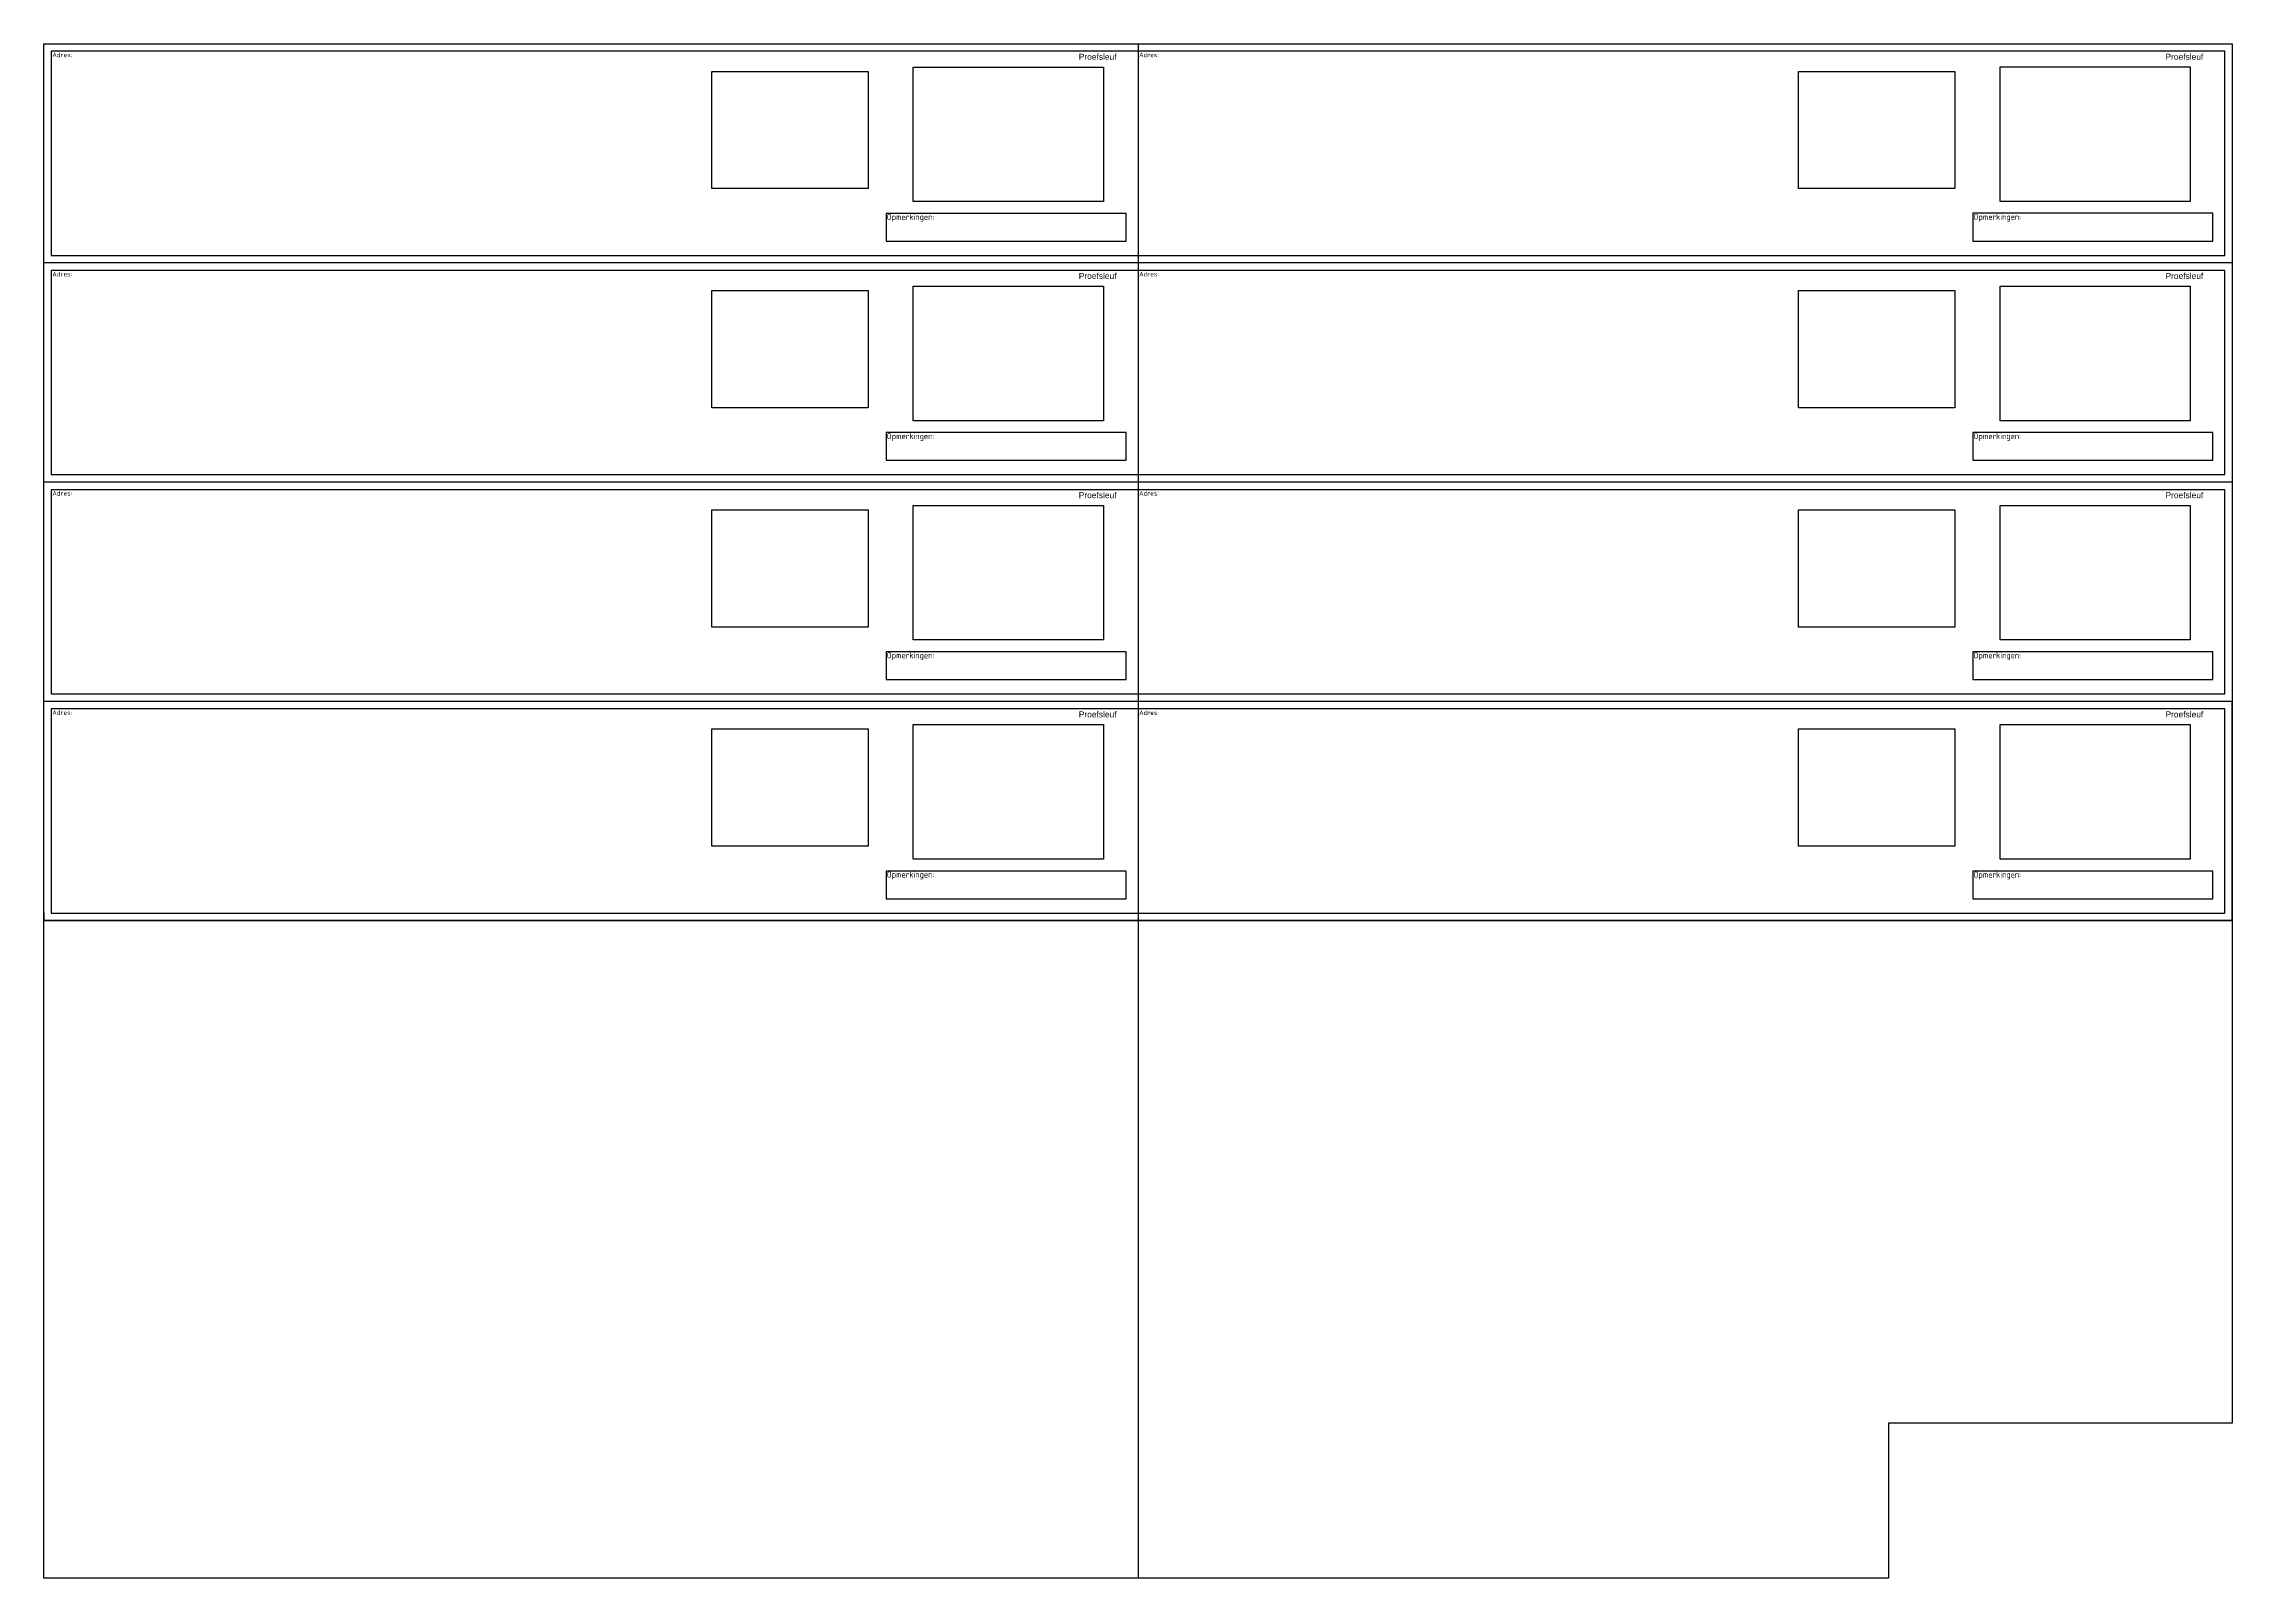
# Model space of a CAD drawing. Header units: metres. Extents: x 194652 to 194707, y 433581 to 433713.
# Drawn here: x 194652.09 to 194681.21, y 433580.77 to 433601.19 of the extents above; entities that cross this region are included whole.
import ezdxf
from ezdxf.enums import TextEntityAlignment as Align

# ---------------------------------------------------------------- set-up
doc = ezdxf.new("R2010")
doc.units = ezdxf.units.M
doc.linetypes.add('DASHEDX2', pattern=[38.1, 25.4, -12.7])
for name, color, linetype in [('Afbeelding_lijn', 8, 'DASHEDX2'), ('Hulplijn kader', 8, 'DASHEDX2'), ('KADER', 7, 'Continuous')]:
    doc.layers.add(name, color=color, linetype=linetype)
doc.styles.add('Arial', font='arial.ttf', dxfattribs={"height": 0.8})
doc.styles.add('HDB', font='isocp.shx', dxfattribs={"height": 1.25})
doc.styles.get("Standard").update_dxf_attribs({"font": 'isocp.shx'})

msp = doc.modelspace()

# ---------------------------------------------------------------- texts
at = {"char_height": 0.08, "attachment_point": 1}
for insert in [(194663.305, 433598.929), (194677.768, 433598.93), (194663.305, 433596.012), (194677.768, 433596.012), (194663.305, 433593.094), (194677.768, 433593.094), (194663.305, 433590.176), (194677.768, 433590.175)]:
    msp.add_mtext_dynamic_manual_height_columns('Opmerkingen:', width=3.18182, gutter_width=9.375, heights=[0.357], dxfattribs=dict(at, insert=insert))
at = {"layer": 'KADER', "style": 'Arial'}
for s, p in [('Proefsleuf', (194665.861, 433601.061)), ('Proefsleuf', (194680.324, 433601.061)), ('Proefsleuf', (194665.861, 433598.144)), ('Proefsleuf', (194680.324, 433598.144)), ('Proefsleuf', (194665.861, 433595.226)), ('Proefsleuf', (194680.324, 433595.226)), ('Proefsleuf ', (194665.861, 433592.308)), ('Proefsleuf', (194680.324, 433592.308))]:
    msp.add_text(s, height=0.08, dxfattribs=at).set_placement(p, align=Align.TOP_LEFT)
at = {"layer": 'KADER', "char_height": 0.06, "attachment_point": 1, "style": 'HDB'}
for insert in [(194652.201, 433601.076), (194666.664, 433601.076), (194652.201, 433598.158), (194666.664, 433598.158), (194652.201, 433595.24), (194666.664, 433595.24), (194652.201, 433592.322), (194666.664, 433592.321)]:
    msp.add_mtext_dynamic_manual_height_columns('Adres: ', width=0.77357, gutter_width=6.25, heights=[0], dxfattribs=dict(at, insert=insert))

# ---------------------------------------------------------------- linework, layer by layer
msp.add_lwpolyline([(194666.65, 433601.194), (194666.65, 433580.769)])
for points in [[(194663.3, 433598.567), (194666.494, 433598.567), (194666.494, 433598.937), (194663.3, 433598.937)], [(194677.762, 433598.568), (194680.956, 433598.568), (194680.956, 433598.938), (194677.762, 433598.938)], [(194663.3, 433595.65), (194666.494, 433595.65), (194666.494, 433596.02), (194663.3, 433596.02)], [(194677.762, 433595.65), (194680.956, 433595.65), (194680.956, 433596.02), (194677.762, 433596.02)], [(194663.3, 433592.732), (194666.494, 433592.732), (194666.494, 433593.102), (194663.3, 433593.102)], [(194677.762, 433592.732), (194680.956, 433592.732), (194680.956, 433593.102), (194677.762, 433593.102)], [(194663.3, 433589.814), (194666.494, 433589.814), (194666.494, 433590.183), (194663.3, 433590.183)], [(194677.762, 433589.814), (194680.956, 433589.814), (194680.956, 433590.183), (194677.762, 433590.183)]]:
    msp.add_lwpolyline(points, close=True)
at = {"layer": 'Afbeelding_lijn', "linetype": 'ByBlock'}
msp.add_line((194666.65, 433598.277), (194652.087, 433598.277), dxfattribs=at)
at = {"layer": 'Hulplijn kader', "linetype": 'Continuous'}
for p, q in [((194681.212, 433598.277), (194666.65, 433598.277)), ((194666.65, 433595.359), (194652.087, 433595.359)), ((194681.212, 433595.359), (194666.65, 433595.359)), ((194681.212, 433592.441), (194652.087, 433592.441)), ((194666.65, 433589.523), (194652.087, 433589.523))]:
    msp.add_line(p, q, dxfattribs=at)
at = {"layer": 'Hulplijn kader', "linetype": 'Continuous', "ltscale": 0.1}
for points in [[(194663.058, 433600.827), (194663.058, 433599.266), (194660.977, 433599.266), (194660.977, 433600.827)], [(194663.659, 433600.885), (194666.191, 433600.885), (194666.191, 433599.094), (194663.659, 433599.094)], [(194677.521, 433600.827), (194677.521, 433599.266), (194675.439, 433599.266), (194675.439, 433600.827)], [(194678.122, 433600.886), (194680.654, 433600.886), (194680.654, 433599.095), (194678.122, 433599.095)], [(194663.058, 433597.91), (194663.058, 433596.349), (194660.977, 433596.349), (194660.977, 433597.91)], [(194663.659, 433597.968), (194666.191, 433597.968), (194666.191, 433596.177), (194663.659, 433596.177)], [(194677.521, 433597.91), (194677.521, 433596.349), (194675.439, 433596.349), (194675.439, 433597.91)], [(194678.122, 433597.968), (194680.654, 433597.968), (194680.654, 433596.177), (194678.122, 433596.177)], [(194663.058, 433594.992), (194663.058, 433593.431), (194660.977, 433593.431), (194660.977, 433594.992)], [(194663.659, 433595.05), (194666.191, 433595.05), (194666.191, 433593.259), (194663.659, 433593.259)], [(194677.521, 433594.992), (194677.521, 433593.431), (194675.439, 433593.431), (194675.439, 433594.992)], [(194678.122, 433595.05), (194680.654, 433595.05), (194680.654, 433593.259), (194678.122, 433593.259)], [(194663.058, 433592.074), (194663.058, 433590.513), (194660.977, 433590.513), (194660.977, 433592.074)], [(194663.659, 433592.132), (194666.191, 433592.132), (194666.191, 433590.341), (194663.659, 433590.341)], [(194677.521, 433592.074), (194677.521, 433590.512), (194675.439, 433590.512), (194675.439, 433592.074)], [(194678.122, 433592.132), (194680.654, 433592.132), (194680.654, 433590.341), (194678.122, 433590.341)]]:
    msp.add_lwpolyline(points, close=True, dxfattribs=at)
at = {"layer": 'KADER'}
for points in [[(194652.087, 433601.194), (194681.212, 433601.194), (194681.212, 433589.523), (194666.65, 433589.523), (194666.65, 433589.523), (194652.087, 433589.523), (194652.087, 433601.194)], [(194681.212, 433592.441), (194681.212, 433582.832), (194676.638, 433582.832), (194676.638, 433580.769), (194652.087, 433580.769), (194652.087, 433589.423), (194652.087, 433589.629), (194652.087, 433589.523), (194681.212, 433589.523)]]:
    msp.add_lwpolyline(points, close=True, dxfattribs=at)
at = {"layer": 'KADER', "linetype": 'ByBlock'}
for points in [[(194652.187, 433598.378), (194681.112, 433598.378), (194681.112, 433601.095), (194652.187, 433601.095)], [(194652.187, 433595.46), (194681.112, 433595.46), (194681.112, 433598.177), (194652.187, 433598.177)], [(194652.187, 433592.542), (194681.112, 433592.542), (194681.112, 433595.259), (194652.187, 433595.259)], [(194652.187, 433589.624), (194681.112, 433589.624), (194681.112, 433592.341), (194652.187, 433592.341)]]:
    msp.add_lwpolyline(points, close=True, dxfattribs=at)

msp.set_redraw_order([(e.dxf.handle, doc.entitydb.next_handle()) for e in msp.query("TEXT MTEXT ATTDEF DIMENSION ARC_DIMENSION")])  # texts and dimensions are drawn at this point

doc.saveas('drawing.dxf')
